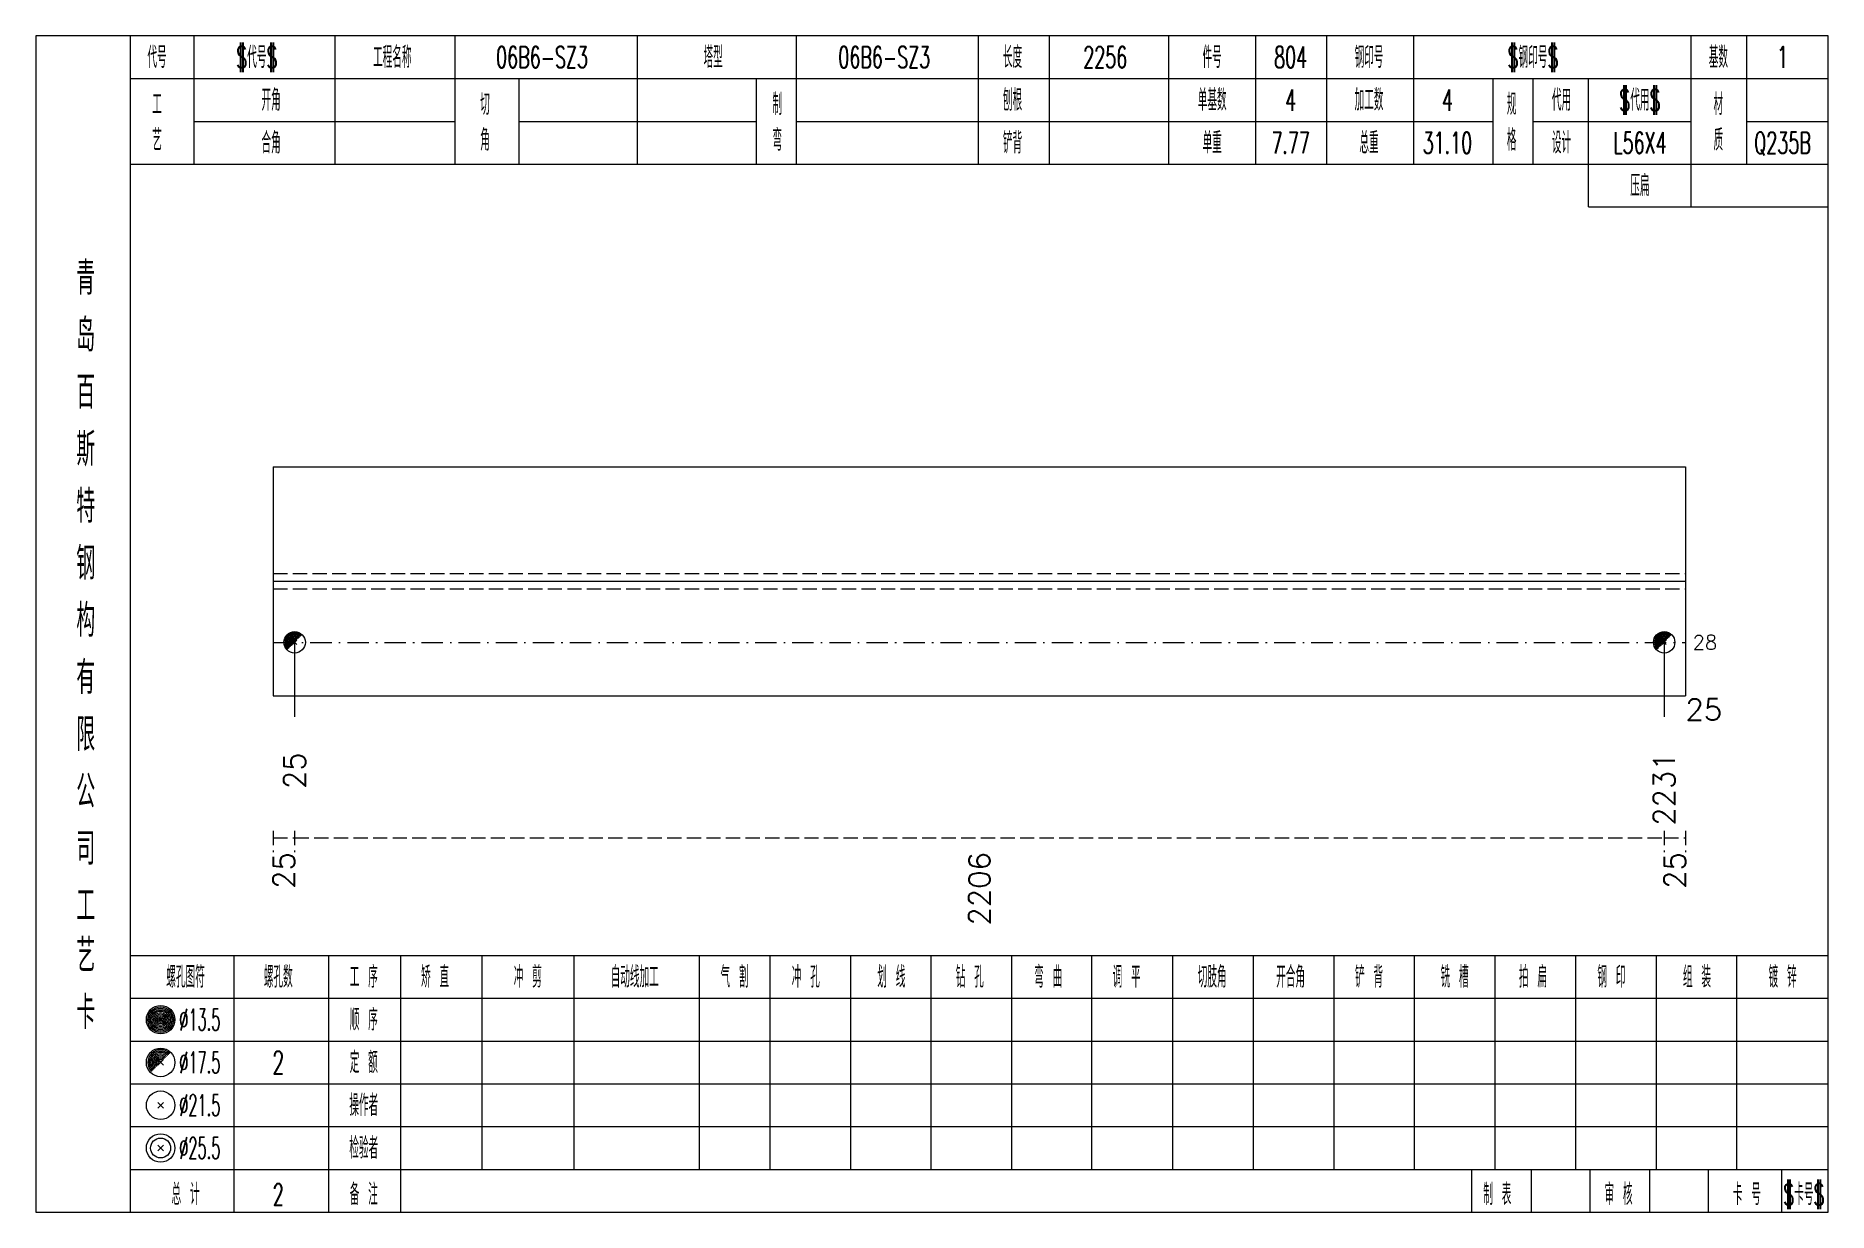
# Model space of a CAD drawing. Extents: x -533 to 8774, y 0 to 7979.
# Drawn here: x 2459.8 to 2711.2, y 2285.4 to 2450.4 of the extents above; entities that cross this region are included whole.
import ezdxf
from ezdxf.enums import TextEntityAlignment as Align

# ---------------------------------------------------------------- set-up
doc = ezdxf.new("R2010")
doc.units = 0
doc.header["$MEASUREMENT"] = 0
doc.linetypes.add('一点画线', pattern=[5.2, 3, -1, 0.2, -1])
doc.linetypes.add('虚线', pattern=[2.75, 2, -0.75])
doc.layers.get('0').update_dxf_attribs({"linetype": 'CONTINUOUS', "lineweight": 25})
for name, color, linetype, lineweight in [('1', 7, 'CONTINUOUS', 25), ('4', 7, 'CONTINUOUS', 25), ('5', 7, 'CONTINUOUS', 25)]:
    doc.layers.add(name, color=color, linetype=linetype, lineweight=lineweight)
doc.styles.get("Standard").update_dxf_attribs({"font": 'simplex.shx', "width": 0.7, "height": 3, "bigfont": 'gbhzfs.shx'})

msp = doc.modelspace()

# ---------------------------------------------------------------- texts
at = {"color": 7, "linetype": 'Continuous', "lineweight": 13}
msp.add_text('28', height=2, dxfattribs=at).set_placement((2692.2, 2365.29), align=Align.MIDDLE_LEFT)
at = {"color": 8, "linetype": 'Continuous', "lineweight": 9}
for s, p in [('25', (2494.6, 2335.86)), ('2206', (2592.15, 2335.86)), ('25', (2689.7, 2335.86))]:
    msp.add_text(s, height=3, rotation=90, dxfattribs=at).set_placement(p, align=Align.MIDDLE_RIGHT)
at = {"layer": '1', "color": 7, "linetype": 'Continuous', "lineweight": 13}
msp.add_text('25', height=3, dxfattribs=at).set_placement((2691.2, 2355.86), align=Align.MIDDLE_LEFT)
for s, p in [('25', (2496.1, 2349.86)), ('2231', (2688.2, 2349.86))]:
    msp.add_text(s, height=3, rotation=90, dxfattribs=at).set_placement(p, align=Align.MIDDLE_RIGHT)
at = {"layer": '4', "color": 1, "linetype": 'Continuous', "lineweight": 13}
for s, height, width, p in [('代号', 3, 0.6, (2476.8, 2447.36)), ('$代号$', 3, 0.6, (2490.8, 2447.36)), ('工程名称', 3, 0.6, (2509.8, 2447.36)), ('06B6-SZ3', 3, 0.6, (2530.8, 2447.36)), ('塔型', 3, 0.6, (2554.8, 2447.36)), ('06B6-SZ3', 3, 0.6, (2578.8, 2447.36)), ('长度', 3, 0.6, (2596.8, 2447.36)), ('2256', 3, 0.6, (2609.8, 2447.36)), ('件号', 3, 0.6, (2624.8, 2447.36)), ('804', 3, 0.6, (2635.8, 2447.36)), ('钢印号', 3, 0.6, (2646.8, 2447.36)), ('$钢印号$', 3, 0.6, (2669.8, 2447.36)), ('基数', 3, 0.6, (2695.8, 2447.36)), ('1', 3, 0.6, (2704.8, 2447.36)), ('工', 3, 0.6, (2476.8, 2440.76)), ('开角', 3, 0.6, (2492.8, 2441.36)), ('切', 3, 0.6, (2522.8, 2440.76)), ('制', 3, 0.6, (2563.8, 2440.76)), ('刨根', 3, 0.6, (2596.8, 2441.36)), ('单基数', 3, 0.6, (2624.8, 2441.36)), ('4', 3, 0.6, (2635.8, 2441.36)), ('加工数', 3, 0.6, (2646.8, 2441.36)), ('4', 3, 0.6, (2657.8, 2441.36)), ('规', 3, 0.6, (2666.8, 2440.76)), ('代用', 3, 0.6, (2673.8, 2441.36)), ('$代用$', 3, 0.6, (2684.8, 2441.36)), ('材', 3, 0.6, (2695.8, 2440.76)), ('艺', 3, 0.6, (2476.8, 2435.76)), ('合角', 3, 0.6, (2492.8, 2435.36)), ('角', 3, 0.6, (2522.8, 2435.76)), ('弯', 3, 0.6, (2563.8, 2435.76)), ('铲背', 3, 0.6, (2596.8, 2435.36)), ('单重', 3, 0.6, (2624.8, 2435.36)), ('7.77', 3, 0.6, (2635.8, 2435.36)), ('总重', 3, 0.6, (2646.8, 2435.36)), ('31.10', 3, 0.6, (2657.8, 2435.36)), ('格', 3, 0.6, (2666.8, 2435.76)), ('设计', 3, 0.6, (2673.8, 2435.36)), ('L56X4', 3, 0.6, (2684.8, 2435.36)), ('质', 3, 0.6, (2695.8, 2435.76)), ('Q235B', 3, 0.6, (2704.8, 2435.36)), ('压扁', 3, 0.6, (2684.8, 2429.36)), ('青', 4.6, 0.8, (2466.8, 2416.36)), ('岛', 4.6, 0.8, (2466.8, 2408.36)), ('百', 4.6, 0.8, (2466.8, 2400.36)), ('斯', 4.6, 0.8, (2466.8, 2392.36)), ('特', 4.6, 0.8, (2466.8, 2384.36)), ('钢', 4.6, 0.8, (2466.8, 2376.36)), ('构', 4.6, 0.8, (2466.8, 2368.36)), ('有', 4.6, 0.8, (2466.8, 2360.36)), ('限', 4.6, 0.8, (2466.8, 2352.36)), ('公', 4.6, 0.8, (2466.8, 2344.36)), ('司', 4.6, 0.8, (2466.8, 2336.36)), ('工', 4.6, 0.8, (2466.8, 2328.36)), ('艺', 4.6, 0.8, (2466.8, 2321.36)), ('螺孔图符', 3, 0.6, (2480.8, 2318.36)), ('螺孔数', 3, 0.6, (2493.8, 2318.36)), ('工 序', 3, 0.6, (2505.8, 2318.36)), ('矫 直', 3, 0.6, (2515.8, 2318.36)), ('冲 剪', 3, 0.6, (2528.8, 2318.36)), ('自动线加工', 3, 0.6, (2543.8, 2318.36)), ('气 割', 3, 0.6, (2557.8, 2318.36)), ('冲 孔', 3, 0.6, (2567.8, 2318.36)), ('划 线', 3, 0.6, (2579.8, 2318.36)), ('钻 孔', 3, 0.6, (2590.8, 2318.36)), ('弯 曲', 3, 0.6, (2601.8, 2318.36)), ('调 平', 3, 0.6, (2612.8, 2318.36)), ('切肢角', 3, 0.6, (2624.8, 2318.36)), ('开合角', 3, 0.6, (2635.8, 2318.36)), ('铲 背', 3, 0.6, (2646.8, 2318.36)), ('铣 槽', 3, 0.6, (2658.8, 2318.36)), ('拍 扁', 3, 0.6, (2669.8, 2318.36)), ('钢 印', 3, 0.6, (2680.8, 2318.36)), ('组 装', 3, 0.6, (2692.8, 2318.36)), ('镀 锌', 3, 0.6, (2704.8, 2318.36)), ('卡', 4.6, 0.8, (2466.8, 2313.36)), ('%%C13.5', 3, 0.5, (2482.8, 2312.36)), ('顺 序', 3, 0.6, (2505.8, 2312.36)), ('%%C17.5', 3, 0.5, (2482.8, 2306.36)), ('2', 3.2, 0.6, (2493.8, 2306.36)), ('定 额', 3, 0.6, (2505.8, 2306.36)), ('%%C21.5', 3, 0.5, (2482.8, 2300.36)), ('操作者', 3, 0.6, (2505.8, 2300.36)), ('%%C25.5', 3, 0.5, (2482.8, 2294.36)), ('检验者', 3, 0.6, (2505.8, 2294.36)), ('总 计', 3, 0.6, (2480.8, 2287.86)), ('2', 3, 0.6, (2493.8, 2287.86)), ('备 注', 3, 0.6, (2505.8, 2287.86)), ('制 表', 3, 0.6, (2664.8, 2287.86)), ('审 核', 3, 0.6, (2681.8, 2287.86)), ('卡 号', 3, 0.6, (2699.8, 2287.86)), ('$卡号$', 3, 0.6, (2707.8, 2287.86))]:
    msp.add_text(s, height=height, dxfattribs=dict(at, width=width)).set_placement(p, align=Align.MIDDLE_CENTER)

# ---------------------------------------------------------------- blocks, each defined once
blk = doc.blocks.new('孔17.5')
at = {"layer": '5', "color": 7, "linetype": 'Continuous', "lineweight": 0}
for p, q in [((-0.2, -0.2), (0.2, 0.2)), ((-0.2, 0.2), (0.2, -0.2))]:
    blk.add_line(p, q, dxfattribs=at)
at = {"layer": '5', "color": 7, "linetype": 'Continuous', "lineweight": 13}
blk.add_circle((0, 0), 1, dxfattribs=at)
for radius in [0.9, 0.8, 0.7, 0.6, 0.5, 0.4, 0.3, 0.2, 0.1]:
    blk.add_arc((0, 0), radius, 45, 225, dxfattribs=at)

# ---------------------------------------------------------------- linework, layer by layer
at = {"color": 7, "linetype": 'Continuous', "lineweight": 18}
for p, q in [((2493.1, 2389.93), (2493.1, 2357.79)), ((2493.1, 2389.93), (2691.2, 2389.93)), ((2691.2, 2389.93), (2691.2, 2357.79)), ((2493.1, 2373.86), (2691.2, 2373.86))]:
    msp.add_line(p, q, dxfattribs=at)
at = {"color": 1, "linetype": '虚线', "lineweight": 18}
for p, q in [((2493.1, 2374.93), (2691.2, 2374.93)), ((2493.1, 2372.79), (2691.2, 2372.79))]:
    msp.add_line(p, q, dxfattribs=at)
at = {"color": 3, "linetype": '一点画线', "lineweight": 13}
msp.add_line((2493.1, 2365.29), (2691.2, 2365.29), dxfattribs=at)
at = {"color": 7, "linetype": 'Continuous', "lineweight": 13}
for p, q in [((2496.1, 2365.29), (2496.1, 2354.86)), ((2688.2, 2365.29), (2688.2, 2354.86))]:
    msp.add_line(p, q, dxfattribs=at)
at = {"color": 8, "linetype": '虚线', "lineweight": 9}
for p, q in [((2493.1, 2338.86), (2493.1, 2335.86)), ((2496.1, 2338.86), (2496.1, 2335.86)), ((2496.1, 2338.86), (2496.1, 2335.86)), ((2688.2, 2338.86), (2688.2, 2335.86)), ((2688.2, 2338.86), (2688.2, 2335.86)), ((2691.2, 2338.86), (2691.2, 2335.86)), ((2493.1, 2337.86), (2496.1, 2337.86)), ((2496.1, 2337.86), (2688.2, 2337.86)), ((2688.2, 2337.86), (2691.2, 2337.86))]:
    msp.add_line(p, q, dxfattribs=at)
at = {"layer": '1', "color": 7, "linetype": 'Continuous', "lineweight": 18}
msp.add_line((2493.1, 2357.79), (2691.2, 2357.79), dxfattribs=at)
at = {"layer": '4', "color": 1, "linetype": 'Continuous', "lineweight": 18}
for p, q in [((2473.1, 2285.36), (2473.1, 2450.36)), ((2482, 2432.36), (2482, 2450.36)), ((2501.8, 2432.36), (2501.8, 2450.36)), ((2518.6, 2432.36), (2518.6, 2450.36)), ((2544.2, 2432.36), (2544.2, 2450.36)), ((2566.5, 2432.36), (2566.5, 2450.36)), ((2592, 2432.36), (2592, 2450.36)), ((2602, 2432.36), (2602, 2450.36)), ((2618.7, 2432.36), (2618.7, 2450.36)), ((2630.9, 2432.36), (2630.9, 2450.36)), ((2640.9, 2432.36), (2640.9, 2450.36)), ((2653.1, 2432.36), (2653.1, 2450.36)), ((2692, 2426.36), (2692, 2450.36)), ((2699.8, 2432.36), (2699.8, 2450.36)), ((2473.1, 2444.36), (2711.2, 2444.36)), ((2527.6, 2432.36), (2527.6, 2444.36)), ((2560.9, 2432.36), (2560.9, 2444.36)), ((2664.2, 2432.36), (2664.2, 2444.36)), ((2669.8, 2432.36), (2669.8, 2444.36)), ((2677.6, 2426.36), (2677.6, 2444.36)), ((2482, 2438.36), (2518.6, 2438.36)), ((2527.6, 2438.36), (2560.9, 2438.36)), ((2566.5, 2438.36), (2664.2, 2438.36)), ((2669.8, 2438.36), (2692, 2438.36)), ((2699.8, 2438.36), (2711.2, 2438.36)), ((2473.1, 2432.36), (2711.2, 2432.36)), ((2677.6, 2426.36), (2711.2, 2426.36)), ((2473.1, 2321.36), (2711.2, 2321.36)), ((2487.6, 2285.36), (2487.6, 2321.36)), ((2500.9, 2285.36), (2500.9, 2321.36)), ((2511, 2285.36), (2511, 2321.36)), ((2522.4, 2291.36), (2522.4, 2321.36)), ((2535.3, 2291.36), (2535.3, 2321.36)), ((2552.9, 2291.36), (2552.9, 2321.36)), ((2562.8, 2291.36), (2562.8, 2321.36)), ((2574.1, 2291.36), (2574.1, 2321.36)), ((2585.4, 2291.36), (2585.4, 2321.36)), ((2596.7, 2291.36), (2596.7, 2321.36)), ((2607.9, 2291.36), (2607.9, 2321.36)), ((2619.3, 2291.36), (2619.3, 2321.36)), ((2630.6, 2291.36), (2630.6, 2321.36)), ((2641.9, 2291.36), (2641.9, 2321.36)), ((2653.2, 2291.36), (2653.2, 2321.36)), ((2664.5, 2291.36), (2664.5, 2321.36)), ((2675.8, 2291.36), (2675.8, 2321.36)), ((2687.1, 2291.36), (2687.1, 2321.36)), ((2698.4, 2291.36), (2698.4, 2321.36)), ((2473.1, 2315.36), (2711.2, 2315.36)), ((2473.1, 2309.36), (2711.2, 2309.36)), ((2473.1, 2303.36), (2711.2, 2303.36)), ((2473.1, 2297.36), (2711.2, 2297.36)), ((2473.1, 2291.36), (2711.2, 2291.36)), ((2661.2, 2285.36), (2661.2, 2291.36)), ((2669.6, 2285.36), (2669.6, 2291.36)), ((2677.8, 2285.36), (2677.8, 2291.36)), ((2686.2, 2285.36), (2686.2, 2291.36)), ((2694.4, 2285.36), (2694.4, 2291.36)), ((2704.7, 2285.36), (2704.7, 2291.36))]:
    msp.add_line(p, q, dxfattribs=at)
at = {"layer": '4', "color": 7, "linetype": 'Continuous', "lineweight": 13}
for p, q in [((2477.1, 2312.16), (2477.5, 2312.56)), ((2477.5, 2312.16), (2477.1, 2312.56)), ((2476.9, 2299.96), (2477.7, 2300.76)), ((2477.7, 2299.96), (2476.9, 2300.76)), ((2476.9, 2293.96), (2477.7, 2294.76)), ((2477.7, 2293.96), (2476.9, 2294.76))]:
    msp.add_line(p, q, dxfattribs=at)
at = {"layer": '4', "color": 7, "linetype": 'Continuous', "lineweight": 0}
for p, q in [((2476.9, 2305.96), (2477.7, 2306.76)), ((2476.9, 2306.76), (2477.7, 2305.96))]:
    msp.add_line(p, q, dxfattribs=at)
at = {"layer": '4', "color": 1, "linetype": 'Continuous', "lineweight": 18}
msp.add_lwpolyline([(2459.8, 2450.36), (2459.8, 2285.36), (2711.2, 2285.36), (2711.2, 2450.36)], close=True, dxfattribs=at)
at = {"layer": '4', "color": 7, "linetype": 'Continuous', "lineweight": 13}
for centre, radius in [((2477.3, 2312.36), 2), ((2477.3, 2312.36), 1.8), ((2477.3, 2312.36), 1.6), ((2477.3, 2312.36), 1.4), ((2477.3, 2312.36), 1.2), ((2477.3, 2312.36), 1), ((2477.3, 2312.36), 0.8), ((2477.3, 2312.36), 0.6), ((2477.3, 2312.36), 0.4), ((2477.3, 2312.36), 0.2), ((2477.3, 2306.36), 2), ((2477.3, 2300.36), 2), ((2477.3, 2294.36), 2), ((2477.3, 2294.36), 1.4)]:
    msp.add_circle(centre, radius, dxfattribs=at)
for radius in [1.8, 1.6, 1.4, 1.2, 1, 0.8, 0.6, 0.4, 0.2]:
    msp.add_arc((2477.3, 2306.36), radius, 45, 225, dxfattribs=at)

# ---------------------------------------------------------------- block references
at = {"layer": '1', "color": 7, "linetype": 'Continuous', "lineweight": 13, "xscale": 1.5, "yscale": 1.5, "zscale": 1.5}
for p in [(2496.1, 2365.29), (2688.2, 2365.29)]:
    msp.add_blockref('孔17.5', p, dxfattribs=at)

msp.set_redraw_order([(e.dxf.handle, doc.entitydb.next_handle()) for e in msp.query("TEXT MTEXT ATTDEF DIMENSION ARC_DIMENSION")])  # texts and dimensions are drawn at this point

doc.saveas('drawing.dxf')
